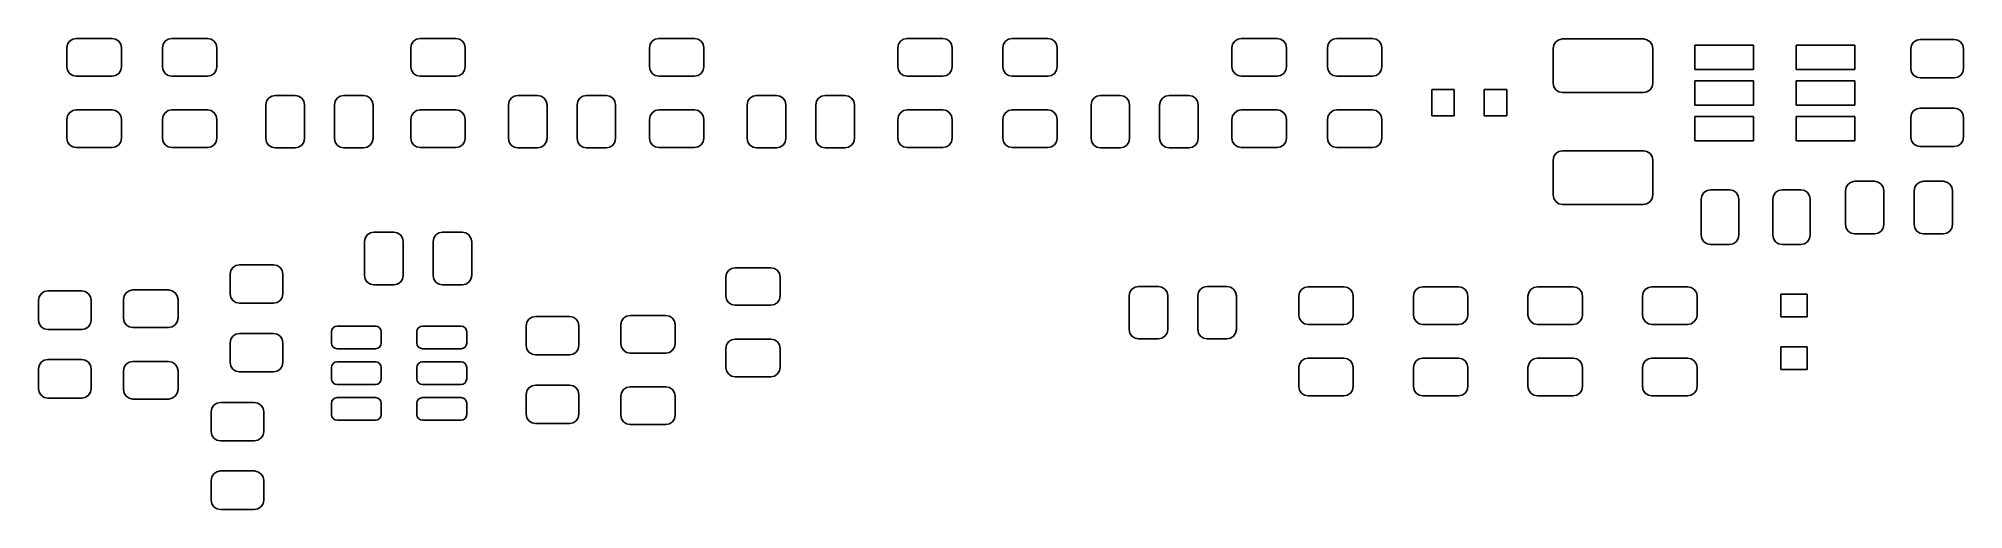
# Model space of a CAD drawing. Extents: x 0.06 to 2.08, y 0.04 to 0.54.
import ezdxf

# ---------------------------------------------------------------- set-up
doc = ezdxf.new("R2010")
doc.units = 0
doc.header["$MEASUREMENT"] = 0
doc.layers.add('BLACK', color=7, linetype='CONTINUOUS')

msp = doc.modelspace()

# ---------------------------------------------------------------- linework, layer by layer
at = {"layer": 'BLACK', "linetype": 'CONTINUOUS'}
for p, q in [((0.091457, 0.527244), (0.092206, 0.531011)), ((0.091457, 0.507559), (0.091457, 0.527244)), ((0.092206, 0.531011), (0.09434, 0.534204)), ((0.09434, 0.534204), (0.097533, 0.536337)), ((0.097533, 0.536337), (0.101299, 0.537087)), ((0.101299, 0.537087), (0.138701, 0.537087)), ((0.138701, 0.537087), (0.142467, 0.536337)), ((0.142467, 0.536337), (0.145661, 0.534204)), ((0.145661, 0.534204), (0.147794, 0.531011)), ((0.147794, 0.531011), (0.148543, 0.527244)), ((0.148543, 0.527244), (0.148543, 0.507559)), ((0.191457, 0.527244), (0.192206, 0.531011)), ((0.191457, 0.507559), (0.191457, 0.527244)), ((0.192206, 0.531011), (0.194339, 0.534204)), ((0.194339, 0.534204), (0.197533, 0.536337)), ((0.197533, 0.536337), (0.201299, 0.537087)), ((0.201299, 0.537087), (0.238701, 0.537087)), ((0.238701, 0.537087), (0.242467, 0.536337)), ((0.242467, 0.536337), (0.245661, 0.534204)), ((0.245661, 0.534204), (0.247794, 0.531011)), ((0.247794, 0.531011), (0.248543, 0.527244)), ((0.248543, 0.527244), (0.248543, 0.507559)), ((0.451457, 0.527244), (0.452206, 0.531011)), ((0.451457, 0.507559), (0.451457, 0.527244)), ((0.452206, 0.531011), (0.454339, 0.534204)), ((0.454339, 0.534204), (0.457533, 0.536337)), ((0.457533, 0.536337), (0.461299, 0.537087)), ((0.461299, 0.537087), (0.498701, 0.537087)), ((0.498701, 0.537087), (0.502467, 0.536337)), ((0.502467, 0.536337), (0.505661, 0.534204)), ((0.505661, 0.534204), (0.507794, 0.531011)), ((0.507794, 0.531011), (0.508543, 0.527244)), ((0.508543, 0.527244), (0.508543, 0.507559)), ((0.701457, 0.527244), (0.702206, 0.531011)), ((0.701457, 0.507559), (0.701457, 0.527244)), ((0.702206, 0.531011), (0.704339, 0.534204)), ((0.704339, 0.534204), (0.707533, 0.536337)), ((0.707533, 0.536337), (0.711299, 0.537087)), ((0.711299, 0.537087), (0.748701, 0.537087)), ((0.748701, 0.537087), (0.752467, 0.536337)), ((0.752467, 0.536337), (0.755661, 0.534204)), ((0.755661, 0.534204), (0.757794, 0.531011)), ((0.757794, 0.531011), (0.758543, 0.527244)), ((0.758543, 0.527244), (0.758543, 0.507559)), ((0.961457, 0.527244), (0.962206, 0.531011)), ((0.961457, 0.507559), (0.961457, 0.527244)), ((0.962206, 0.531011), (0.964339, 0.534204)), ((0.964339, 0.534204), (0.967533, 0.536337)), ((0.967533, 0.536337), (0.971299, 0.537087)), ((0.971299, 0.537087), (1.0087, 0.537087)), ((1.0087, 0.537087), (1.01247, 0.536337)), ((1.01247, 0.536337), (1.01566, 0.534204)), ((1.01566, 0.534204), (1.01779, 0.531011)), ((1.01779, 0.531011), (1.01854, 0.527244)), ((1.01854, 0.527244), (1.01854, 0.507559)), ((1.07146, 0.527244), (1.07221, 0.531011)), ((1.07146, 0.507559), (1.07146, 0.527244)), ((1.07221, 0.531011), (1.07434, 0.534204)), ((1.07434, 0.534204), (1.07753, 0.536337)), ((1.07753, 0.536337), (1.0813, 0.537087)), ((1.0813, 0.537087), (1.1187, 0.537087)), ((1.1187, 0.537087), (1.12247, 0.536337)), ((1.12247, 0.536337), (1.12566, 0.534204)), ((1.12566, 0.534204), (1.12779, 0.531011)), ((1.12779, 0.531011), (1.12854, 0.527244)), ((1.12854, 0.527244), (1.12854, 0.507559)), ((1.31146, 0.527244), (1.31221, 0.531011)), ((1.31146, 0.507559), (1.31146, 0.527244)), ((1.31221, 0.531011), (1.31434, 0.534204)), ((1.31434, 0.534204), (1.31753, 0.536337)), ((1.31753, 0.536337), (1.3213, 0.537087)), ((1.3213, 0.537087), (1.3587, 0.537087)), ((1.3587, 0.537087), (1.36247, 0.536337)), ((1.36247, 0.536337), (1.36566, 0.534204)), ((1.36566, 0.534204), (1.36779, 0.531011)), ((1.36779, 0.531011), (1.36854, 0.527244)), ((1.36854, 0.527244), (1.36854, 0.507559)), ((1.41146, 0.527244), (1.41221, 0.531011)), ((1.41146, 0.507559), (1.41146, 0.527244)), ((1.41221, 0.531011), (1.41434, 0.534204)), ((1.41434, 0.534204), (1.41753, 0.536337)), ((1.41753, 0.536337), (1.4213, 0.537087)), ((1.4213, 0.537087), (1.4587, 0.537087)), ((1.4587, 0.537087), (1.46247, 0.536337)), ((1.46247, 0.536337), (1.46566, 0.534204)), ((1.46566, 0.534204), (1.46779, 0.531011)), ((1.46779, 0.531011), (1.46854, 0.527244)), ((1.46854, 0.527244), (1.46854, 0.507559)), ((1.64783, 0.526772), (1.64858, 0.530538)), ((1.64783, 0.490354), (1.64783, 0.526772)), ((1.64858, 0.530538), (1.65072, 0.533731)), ((1.65072, 0.533731), (1.65391, 0.535865)), ((1.65391, 0.535865), (1.65768, 0.536614)), ((1.65768, 0.536614), (1.74232, 0.536614)), ((1.74232, 0.536614), (1.74609, 0.535865)), ((1.74609, 0.535865), (1.74928, 0.533731)), ((1.74928, 0.533731), (1.75142, 0.530538)), ((1.75142, 0.530538), (1.75217, 0.526772)), ((1.75217, 0.526772), (1.75217, 0.490354)), ((1.79614, 0.504606), (1.79614, 0.530197)), ((1.79614, 0.530197), (1.85756, 0.530197)), ((1.85756, 0.530197), (1.85756, 0.504606)), ((1.90244, 0.504606), (1.90244, 0.530197)), ((1.90244, 0.530197), (1.96386, 0.530197)), ((1.96386, 0.530197), (1.96386, 0.504606)), ((2.02244, 0.52626), (2.02319, 0.530026)), ((2.02244, 0.505591), (2.02244, 0.52626)), ((2.02319, 0.530026), (2.02532, 0.53322)), ((2.02532, 0.53322), (2.02852, 0.535353)), ((2.02852, 0.535353), (2.03228, 0.536102)), ((2.03228, 0.536102), (2.06772, 0.536102)), ((2.06772, 0.536102), (2.07148, 0.535353)), ((2.07148, 0.535353), (2.07468, 0.53322)), ((2.07468, 0.53322), (2.07681, 0.530026)), ((2.07681, 0.530026), (2.07756, 0.52626)), ((2.07756, 0.52626), (2.07756, 0.505591)), ((0.092206, 0.503792), (0.091457, 0.507559)), ((0.148543, 0.507559), (0.147794, 0.503792)), ((0.192206, 0.503792), (0.191457, 0.507559)), ((0.248543, 0.507559), (0.247794, 0.503792)), ((0.452206, 0.503792), (0.451457, 0.507559)), ((0.508543, 0.507559), (0.507794, 0.503792)), ((0.702206, 0.503792), (0.701457, 0.507559)), ((0.758543, 0.507559), (0.757794, 0.503792)), ((0.962206, 0.503792), (0.961457, 0.507559)), ((1.01854, 0.507559), (1.01779, 0.503792)), ((1.07221, 0.503792), (1.07146, 0.507559)), ((1.12854, 0.507559), (1.12779, 0.503792)), ((1.31221, 0.503792), (1.31146, 0.507559)), ((1.36854, 0.507559), (1.36779, 0.503792)), ((1.41221, 0.503792), (1.41146, 0.507559)), ((1.46854, 0.507559), (1.46779, 0.503792)), ((1.85756, 0.504606), (1.79614, 0.504606)), ((1.96386, 0.504606), (1.90244, 0.504606)), ((2.02319, 0.501824), (2.02244, 0.505591)), ((2.07756, 0.505591), (2.07681, 0.501824)), ((0.09434, 0.500599), (0.092206, 0.503792)), ((0.097533, 0.498466), (0.09434, 0.500599)), ((0.101299, 0.497717), (0.097533, 0.498466)), ((0.138701, 0.497717), (0.101299, 0.497717)), ((0.142467, 0.498466), (0.138701, 0.497717)), ((0.145661, 0.500599), (0.142467, 0.498466)), ((0.147794, 0.503792), (0.145661, 0.500599)), ((0.194339, 0.500599), (0.192206, 0.503792)), ((0.197533, 0.498466), (0.194339, 0.500599)), ((0.201299, 0.497717), (0.197533, 0.498466)), ((0.238701, 0.497717), (0.201299, 0.497717)), ((0.242467, 0.498466), (0.238701, 0.497717)), ((0.245661, 0.500599), (0.242467, 0.498466)), ((0.247794, 0.503792), (0.245661, 0.500599)), ((0.454339, 0.500599), (0.452206, 0.503792)), ((0.457533, 0.498466), (0.454339, 0.500599)), ((0.461299, 0.497717), (0.457533, 0.498466)), ((0.498701, 0.497717), (0.461299, 0.497717)), ((0.502467, 0.498466), (0.498701, 0.497717)), ((0.505661, 0.500599), (0.502467, 0.498466)), ((0.507794, 0.503792), (0.505661, 0.500599)), ((0.704339, 0.500599), (0.702206, 0.503792)), ((0.707533, 0.498466), (0.704339, 0.500599)), ((0.711299, 0.497717), (0.707533, 0.498466)), ((0.748701, 0.497717), (0.711299, 0.497717)), ((0.752467, 0.498466), (0.748701, 0.497717)), ((0.755661, 0.500599), (0.752467, 0.498466)), ((0.757794, 0.503792), (0.755661, 0.500599)), ((0.964339, 0.500599), (0.962206, 0.503792)), ((0.967533, 0.498466), (0.964339, 0.500599)), ((0.971299, 0.497717), (0.967533, 0.498466)), ((1.0087, 0.497717), (0.971299, 0.497717)), ((1.01247, 0.498466), (1.0087, 0.497717)), ((1.01566, 0.500599), (1.01247, 0.498466)), ((1.01779, 0.503792), (1.01566, 0.500599)), ((1.07434, 0.500599), (1.07221, 0.503792)), ((1.07753, 0.498466), (1.07434, 0.500599)), ((1.0813, 0.497717), (1.07753, 0.498466)), ((1.1187, 0.497717), (1.0813, 0.497717)), ((1.12247, 0.498466), (1.1187, 0.497717)), ((1.12566, 0.500599), (1.12247, 0.498466)), ((1.12779, 0.503792), (1.12566, 0.500599)), ((1.31434, 0.500599), (1.31221, 0.503792)), ((1.31753, 0.498466), (1.31434, 0.500599)), ((1.3213, 0.497717), (1.31753, 0.498466)), ((1.3587, 0.497717), (1.3213, 0.497717)), ((1.36247, 0.498466), (1.3587, 0.497717)), ((1.36566, 0.500599), (1.36247, 0.498466)), ((1.36779, 0.503792), (1.36566, 0.500599)), ((1.41434, 0.500599), (1.41221, 0.503792)), ((1.41753, 0.498466), (1.41434, 0.500599)), ((1.4213, 0.497717), (1.41753, 0.498466)), ((1.4587, 0.497717), (1.4213, 0.497717)), ((1.46247, 0.498466), (1.4587, 0.497717)), ((1.46566, 0.500599), (1.46247, 0.498466)), ((1.46779, 0.503792), (1.46566, 0.500599)), ((1.64858, 0.486588), (1.64783, 0.490354)), ((1.65072, 0.483395), (1.64858, 0.486588)), ((1.75142, 0.486588), (1.74928, 0.483395)), ((1.75217, 0.490354), (1.75142, 0.486588)), ((1.79614, 0.467205), (1.79614, 0.492795)), ((1.79614, 0.492795), (1.85756, 0.492795)), ((1.85756, 0.492795), (1.85756, 0.467205)), ((1.90244, 0.467205), (1.90244, 0.492795)), ((1.90244, 0.492795), (1.96386, 0.492795)), ((1.96386, 0.492795), (1.96386, 0.467205)), ((2.02532, 0.498631), (2.02319, 0.501824)), ((2.02852, 0.496497), (2.02532, 0.498631)), ((2.03228, 0.495748), (2.02852, 0.496497)), ((2.06772, 0.495748), (2.03228, 0.495748)), ((2.07148, 0.496497), (2.06772, 0.495748)), ((2.07468, 0.498631), (2.07148, 0.496497)), ((2.07681, 0.501824), (2.07468, 0.498631)), ((0.299823, 0.467717), (0.300572, 0.471483)), ((0.299823, 0.432283), (0.299823, 0.467717)), ((0.300572, 0.471483), (0.302706, 0.474676)), ((0.302706, 0.474676), (0.305899, 0.47681)), ((0.305899, 0.47681), (0.309665, 0.477559)), ((0.309665, 0.477559), (0.330335, 0.477559)), ((0.330335, 0.477559), (0.334101, 0.47681)), ((0.334101, 0.47681), (0.337294, 0.474676)), ((0.337294, 0.474676), (0.339428, 0.471483)), ((0.339428, 0.471483), (0.340177, 0.467717)), ((0.340177, 0.467717), (0.340177, 0.432283)), ((0.371673, 0.467717), (0.372422, 0.471483)), ((0.371673, 0.432283), (0.371673, 0.467717)), ((0.372422, 0.471483), (0.374556, 0.474676)), ((0.374556, 0.474676), (0.377749, 0.47681)), ((0.377749, 0.47681), (0.381516, 0.477559)), ((0.381516, 0.477559), (0.402185, 0.477559)), ((0.402185, 0.477559), (0.405952, 0.47681)), ((0.405952, 0.47681), (0.409145, 0.474676)), ((0.409145, 0.474676), (0.411278, 0.471483)), ((0.411278, 0.471483), (0.412028, 0.467717)), ((0.412028, 0.467717), (0.412028, 0.432283)), ((0.553898, 0.467717), (0.554647, 0.471483)), ((0.553898, 0.432283), (0.553898, 0.467717)), ((0.554647, 0.471483), (0.55678, 0.474676)), ((0.55678, 0.474676), (0.559974, 0.47681)), ((0.559974, 0.47681), (0.56374, 0.477559)), ((0.56374, 0.477559), (0.584409, 0.477559)), ((0.584409, 0.477559), (0.588176, 0.47681)), ((0.588176, 0.47681), (0.591369, 0.474676)), ((0.591369, 0.474676), (0.593503, 0.471483)), ((0.593503, 0.471483), (0.594252, 0.467717)), ((0.594252, 0.467717), (0.594252, 0.432283)), ((0.625748, 0.467717), (0.626497, 0.471483)), ((0.625748, 0.432283), (0.625748, 0.467717)), ((0.626497, 0.471483), (0.628631, 0.474676)), ((0.628631, 0.474676), (0.631824, 0.47681)), ((0.631824, 0.47681), (0.635591, 0.477559)), ((0.635591, 0.477559), (0.65626, 0.477559)), ((0.65626, 0.477559), (0.660026, 0.47681)), ((0.660026, 0.47681), (0.66322, 0.474676)), ((0.66322, 0.474676), (0.665353, 0.471483)), ((0.665353, 0.471483), (0.666102, 0.467717)), ((0.666102, 0.467717), (0.666102, 0.432283)), ((0.803898, 0.467717), (0.804647, 0.471483)), ((0.803898, 0.432283), (0.803898, 0.467717)), ((0.804647, 0.471483), (0.80678, 0.474676)), ((0.80678, 0.474676), (0.809974, 0.47681)), ((0.809974, 0.47681), (0.81374, 0.477559)), ((0.81374, 0.477559), (0.834409, 0.477559)), ((0.834409, 0.477559), (0.838176, 0.47681)), ((0.838176, 0.47681), (0.841369, 0.474676)), ((0.841369, 0.474676), (0.843503, 0.471483)), ((0.843503, 0.471483), (0.844252, 0.467717)), ((0.844252, 0.467717), (0.844252, 0.432283)), ((0.875748, 0.467717), (0.876497, 0.471483)), ((0.875748, 0.432283), (0.875748, 0.467717)), ((0.876497, 0.471483), (0.878631, 0.474676)), ((0.878631, 0.474676), (0.881824, 0.47681)), ((0.881824, 0.47681), (0.885591, 0.477559)), ((0.885591, 0.477559), (0.90626, 0.477559)), ((0.90626, 0.477559), (0.910026, 0.47681)), ((0.910026, 0.47681), (0.91322, 0.474676)), ((0.91322, 0.474676), (0.915353, 0.471483)), ((0.915353, 0.471483), (0.916102, 0.467717)), ((0.916102, 0.467717), (0.916102, 0.432283)), ((1.1639, 0.467717), (1.16465, 0.471483)), ((1.1639, 0.432283), (1.1639, 0.467717)), ((1.16465, 0.471483), (1.16678, 0.474676)), ((1.16678, 0.474676), (1.16997, 0.47681)), ((1.16997, 0.47681), (1.17374, 0.477559)), ((1.17374, 0.477559), (1.19441, 0.477559)), ((1.19441, 0.477559), (1.19818, 0.47681)), ((1.19818, 0.47681), (1.20137, 0.474676)), ((1.20137, 0.474676), (1.2035, 0.471483)), ((1.2035, 0.471483), (1.20425, 0.467717)), ((1.20425, 0.467717), (1.20425, 0.432283)), ((1.23575, 0.467717), (1.2365, 0.471483)), ((1.23575, 0.432283), (1.23575, 0.467717)), ((1.2365, 0.471483), (1.23863, 0.474676)), ((1.23863, 0.474676), (1.24182, 0.47681)), ((1.24182, 0.47681), (1.24559, 0.477559)), ((1.24559, 0.477559), (1.26626, 0.477559)), ((1.26626, 0.477559), (1.27003, 0.47681)), ((1.27003, 0.47681), (1.27322, 0.474676)), ((1.27322, 0.474676), (1.27535, 0.471483)), ((1.27535, 0.471483), (1.2761, 0.467717)), ((1.2761, 0.467717), (1.2761, 0.432283)), ((1.52063, 0.45622), (1.52063, 0.48378)), ((1.52063, 0.48378), (1.54425, 0.48378)), ((1.54425, 0.48378), (1.54425, 0.45622)), ((1.57575, 0.45622), (1.57575, 0.48378)), ((1.57575, 0.48378), (1.59937, 0.48378)), ((1.59937, 0.48378), (1.59937, 0.45622)), ((1.65391, 0.481261), (1.65072, 0.483395)), ((1.65768, 0.480512), (1.65391, 0.481261)), ((1.74232, 0.480512), (1.65768, 0.480512)), ((1.74609, 0.481261), (1.74232, 0.480512)), ((1.74928, 0.483395), (1.74609, 0.481261)), ((1.85756, 0.467205), (1.79614, 0.467205)), ((1.96386, 0.467205), (1.90244, 0.467205)), ((2.02852, 0.463503), (2.03228, 0.464252)), ((2.03228, 0.464252), (2.06772, 0.464252)), ((2.06772, 0.464252), (2.07148, 0.463503)), ((0.091457, 0.452441), (0.092206, 0.456208)), ((0.091457, 0.432756), (0.091457, 0.452441)), ((0.092206, 0.456208), (0.09434, 0.459401)), ((0.09434, 0.459401), (0.097533, 0.461534)), ((0.097533, 0.461534), (0.101299, 0.462283)), ((0.101299, 0.462283), (0.138701, 0.462283)), ((0.138701, 0.462283), (0.142467, 0.461534)), ((0.142467, 0.461534), (0.145661, 0.459401)), ((0.145661, 0.459401), (0.147794, 0.456208)), ((0.147794, 0.456208), (0.148543, 0.452441)), ((0.148543, 0.452441), (0.148543, 0.432756)), ((0.191457, 0.452441), (0.192206, 0.456208)), ((0.191457, 0.432756), (0.191457, 0.452441)), ((0.192206, 0.456208), (0.194339, 0.459401)), ((0.194339, 0.459401), (0.197533, 0.461534)), ((0.197533, 0.461534), (0.201299, 0.462283)), ((0.201299, 0.462283), (0.238701, 0.462283)), ((0.238701, 0.462283), (0.242467, 0.461534)), ((0.242467, 0.461534), (0.245661, 0.459401)), ((0.245661, 0.459401), (0.247794, 0.456208)), ((0.247794, 0.456208), (0.248543, 0.452441)), ((0.248543, 0.452441), (0.248543, 0.432756)), ((0.451457, 0.452441), (0.452206, 0.456208)), ((0.451457, 0.432756), (0.451457, 0.452441)), ((0.452206, 0.456208), (0.454339, 0.459401)), ((0.454339, 0.459401), (0.457533, 0.461534)), ((0.457533, 0.461534), (0.461299, 0.462283)), ((0.461299, 0.462283), (0.498701, 0.462283)), ((0.498701, 0.462283), (0.502467, 0.461534)), ((0.502467, 0.461534), (0.505661, 0.459401)), ((0.505661, 0.459401), (0.507794, 0.456208)), ((0.507794, 0.456208), (0.508543, 0.452441)), ((0.508543, 0.452441), (0.508543, 0.432756)), ((0.701457, 0.452441), (0.702206, 0.456208)), ((0.701457, 0.432756), (0.701457, 0.452441)), ((0.702206, 0.456208), (0.704339, 0.459401)), ((0.704339, 0.459401), (0.707533, 0.461534)), ((0.707533, 0.461534), (0.711299, 0.462283)), ((0.711299, 0.462283), (0.748701, 0.462283)), ((0.748701, 0.462283), (0.752467, 0.461534)), ((0.752467, 0.461534), (0.755661, 0.459401)), ((0.755661, 0.459401), (0.757794, 0.456208)), ((0.757794, 0.456208), (0.758543, 0.452441)), ((0.758543, 0.452441), (0.758543, 0.432756)), ((0.961457, 0.452441), (0.962206, 0.456208)), ((0.961457, 0.432756), (0.961457, 0.452441)), ((0.962206, 0.456208), (0.964339, 0.459401)), ((0.964339, 0.459401), (0.967533, 0.461534)), ((0.967533, 0.461534), (0.971299, 0.462283)), ((0.971299, 0.462283), (1.0087, 0.462283)), ((1.0087, 0.462283), (1.01247, 0.461534)), ((1.01247, 0.461534), (1.01566, 0.459401)), ((1.01566, 0.459401), (1.01779, 0.456208)), ((1.01779, 0.456208), (1.01854, 0.452441)), ((1.01854, 0.452441), (1.01854, 0.432756)), ((1.07146, 0.452441), (1.07221, 0.456208)), ((1.07146, 0.432756), (1.07146, 0.452441)), ((1.07221, 0.456208), (1.07434, 0.459401)), ((1.07434, 0.459401), (1.07753, 0.461534)), ((1.07753, 0.461534), (1.0813, 0.462283)), ((1.0813, 0.462283), (1.1187, 0.462283)), ((1.1187, 0.462283), (1.12247, 0.461534)), ((1.12247, 0.461534), (1.12566, 0.459401)), ((1.12566, 0.459401), (1.12779, 0.456208)), ((1.12779, 0.456208), (1.12854, 0.452441)), ((1.12854, 0.452441), (1.12854, 0.432756)), ((1.31146, 0.452441), (1.31221, 0.456208)), ((1.31146, 0.432756), (1.31146, 0.452441)), ((1.31221, 0.456208), (1.31434, 0.459401)), ((1.31434, 0.459401), (1.31753, 0.461534)), ((1.31753, 0.461534), (1.3213, 0.462283)), ((1.3213, 0.462283), (1.3587, 0.462283)), ((1.3587, 0.462283), (1.36247, 0.461534)), ((1.36247, 0.461534), (1.36566, 0.459401)), ((1.36566, 0.459401), (1.36779, 0.456208)), ((1.36779, 0.456208), (1.36854, 0.452441)), ((1.36854, 0.452441), (1.36854, 0.432756)), ((1.41146, 0.452441), (1.41221, 0.456208)), ((1.41146, 0.432756), (1.41146, 0.452441)), ((1.41221, 0.456208), (1.41434, 0.459401)), ((1.41434, 0.459401), (1.41753, 0.461534)), ((1.41753, 0.461534), (1.4213, 0.462283)), ((1.4213, 0.462283), (1.4587, 0.462283)), ((1.4587, 0.462283), (1.46247, 0.461534)), ((1.46247, 0.461534), (1.46566, 0.459401)), ((1.46566, 0.459401), (1.46779, 0.456208)), ((1.46779, 0.456208), (1.46854, 0.452441)), ((1.46854, 0.452441), (1.46854, 0.432756)), ((1.54425, 0.45622), (1.52063, 0.45622)), ((1.59937, 0.45622), (1.57575, 0.45622)), ((1.79614, 0.429803), (1.79614, 0.455394)), ((1.79614, 0.455394), (1.85756, 0.455394)), ((1.85756, 0.455394), (1.85756, 0.429803)), ((1.90244, 0.429803), (1.90244, 0.455394)), ((1.90244, 0.455394), (1.96386, 0.455394)), ((1.96386, 0.455394), (1.96386, 0.429803)), ((2.02244, 0.454409), (2.02319, 0.458176)), ((2.02244, 0.43374), (2.02244, 0.454409)), ((2.02319, 0.458176), (2.02532, 0.461369)), ((2.02532, 0.461369), (2.02852, 0.463503)), ((2.07148, 0.463503), (2.07468, 0.461369)), ((2.07468, 0.461369), (2.07681, 0.458176)), ((2.07681, 0.458176), (2.07756, 0.454409)), ((2.07756, 0.454409), (2.07756, 0.43374)), ((0.092206, 0.428989), (0.091457, 0.432756)), ((0.09434, 0.425796), (0.092206, 0.428989)), ((0.097533, 0.423663), (0.09434, 0.425796)), ((0.101299, 0.422913), (0.097533, 0.423663)), ((0.142467, 0.423663), (0.138701, 0.422913)), ((0.145661, 0.425796), (0.142467, 0.423663)), ((0.147794, 0.428989), (0.145661, 0.425796)), ((0.148543, 0.432756), (0.147794, 0.428989)), ((0.192206, 0.428989), (0.191457, 0.432756)), ((0.194339, 0.425796), (0.192206, 0.428989)), ((0.197533, 0.423663), (0.194339, 0.425796)), ((0.201299, 0.422913), (0.197533, 0.423663)), ((0.242467, 0.423663), (0.238701, 0.422913)), ((0.245661, 0.425796), (0.242467, 0.423663)), ((0.247794, 0.428989), (0.245661, 0.425796)), ((0.248543, 0.432756), (0.247794, 0.428989)), ((0.300572, 0.428517), (0.299823, 0.432283)), ((0.302706, 0.425324), (0.300572, 0.428517)), ((0.305899, 0.42319), (0.302706, 0.425324)), ((0.337294, 0.425324), (0.334101, 0.42319)), ((0.339428, 0.428517), (0.337294, 0.425324)), ((0.340177, 0.432283), (0.339428, 0.428517)), ((0.372422, 0.428517), (0.371673, 0.432283)), ((0.374556, 0.425324), (0.372422, 0.428517)), ((0.377749, 0.42319), (0.374556, 0.425324)), ((0.409145, 0.425324), (0.405952, 0.42319)), ((0.411278, 0.428517), (0.409145, 0.425324)), ((0.412028, 0.432283), (0.411278, 0.428517)), ((0.452206, 0.428989), (0.451457, 0.432756)), ((0.454339, 0.425796), (0.452206, 0.428989)), ((0.457533, 0.423663), (0.454339, 0.425796)), ((0.461299, 0.422913), (0.457533, 0.423663)), ((0.502467, 0.423663), (0.498701, 0.422913)), ((0.505661, 0.425796), (0.502467, 0.423663)), ((0.507794, 0.428989), (0.505661, 0.425796)), ((0.508543, 0.432756), (0.507794, 0.428989)), ((0.554647, 0.428517), (0.553898, 0.432283)), ((0.55678, 0.425324), (0.554647, 0.428517)), ((0.559974, 0.42319), (0.55678, 0.425324)), ((0.591369, 0.425324), (0.588176, 0.42319)), ((0.593503, 0.428517), (0.591369, 0.425324)), ((0.594252, 0.432283), (0.593503, 0.428517)), ((0.626497, 0.428517), (0.625748, 0.432283)), ((0.628631, 0.425324), (0.626497, 0.428517)), ((0.631824, 0.42319), (0.628631, 0.425324)), ((0.66322, 0.425324), (0.660026, 0.42319)), ((0.665353, 0.428517), (0.66322, 0.425324)), ((0.666102, 0.432283), (0.665353, 0.428517)), ((0.702206, 0.428989), (0.701457, 0.432756)), ((0.704339, 0.425796), (0.702206, 0.428989)), ((0.707533, 0.423663), (0.704339, 0.425796)), ((0.711299, 0.422913), (0.707533, 0.423663)), ((0.752467, 0.423663), (0.748701, 0.422913)), ((0.755661, 0.425796), (0.752467, 0.423663)), ((0.757794, 0.428989), (0.755661, 0.425796)), ((0.758543, 0.432756), (0.757794, 0.428989)), ((0.804647, 0.428517), (0.803898, 0.432283)), ((0.80678, 0.425324), (0.804647, 0.428517)), ((0.809974, 0.42319), (0.80678, 0.425324)), ((0.841369, 0.425324), (0.838176, 0.42319)), ((0.843503, 0.428517), (0.841369, 0.425324)), ((0.844252, 0.432283), (0.843503, 0.428517)), ((0.876497, 0.428517), (0.875748, 0.432283)), ((0.878631, 0.425324), (0.876497, 0.428517)), ((0.881824, 0.42319), (0.878631, 0.425324)), ((0.91322, 0.425324), (0.910026, 0.42319)), ((0.915353, 0.428517), (0.91322, 0.425324)), ((0.916102, 0.432283), (0.915353, 0.428517)), ((0.962206, 0.428989), (0.961457, 0.432756)), ((0.964339, 0.425796), (0.962206, 0.428989)), ((0.967533, 0.423663), (0.964339, 0.425796)), ((0.971299, 0.422913), (0.967533, 0.423663)), ((1.01247, 0.423663), (1.0087, 0.422913)), ((1.01566, 0.425796), (1.01247, 0.423663)), ((1.01779, 0.428989), (1.01566, 0.425796)), ((1.01854, 0.432756), (1.01779, 0.428989)), ((1.07221, 0.428989), (1.07146, 0.432756)), ((1.07434, 0.425796), (1.07221, 0.428989)), ((1.07753, 0.423663), (1.07434, 0.425796)), ((1.0813, 0.422913), (1.07753, 0.423663)), ((1.12247, 0.423663), (1.1187, 0.422913)), ((1.12566, 0.425796), (1.12247, 0.423663)), ((1.12779, 0.428989), (1.12566, 0.425796)), ((1.12854, 0.432756), (1.12779, 0.428989)), ((1.16465, 0.428517), (1.1639, 0.432283)), ((1.16678, 0.425324), (1.16465, 0.428517)), ((1.16997, 0.42319), (1.16678, 0.425324)), ((1.20137, 0.425324), (1.19818, 0.42319)), ((1.2035, 0.428517), (1.20137, 0.425324)), ((1.20425, 0.432283), (1.2035, 0.428517)), ((1.2365, 0.428517), (1.23575, 0.432283)), ((1.23863, 0.425324), (1.2365, 0.428517)), ((1.24182, 0.42319), (1.23863, 0.425324)), ((1.27322, 0.425324), (1.27003, 0.42319)), ((1.27535, 0.428517), (1.27322, 0.425324)), ((1.2761, 0.432283), (1.27535, 0.428517)), ((1.31221, 0.428989), (1.31146, 0.432756)), ((1.31434, 0.425796), (1.31221, 0.428989)), ((1.31753, 0.423663), (1.31434, 0.425796)), ((1.3213, 0.422913), (1.31753, 0.423663)), ((1.36247, 0.423663), (1.3587, 0.422913)), ((1.36566, 0.425796), (1.36247, 0.423663)), ((1.36779, 0.428989), (1.36566, 0.425796)), ((1.36854, 0.432756), (1.36779, 0.428989)), ((1.41221, 0.428989), (1.41146, 0.432756)), ((1.41434, 0.425796), (1.41221, 0.428989)), ((1.41753, 0.423663), (1.41434, 0.425796)), ((1.4213, 0.422913), (1.41753, 0.423663)), ((1.46247, 0.423663), (1.4587, 0.422913)), ((1.46566, 0.425796), (1.46247, 0.423663)), ((1.46779, 0.428989), (1.46566, 0.425796)), ((1.46854, 0.432756), (1.46779, 0.428989)), ((1.85756, 0.429803), (1.79614, 0.429803)), ((1.96386, 0.429803), (1.90244, 0.429803)), ((2.02319, 0.429974), (2.02244, 0.43374)), ((2.02532, 0.42678), (2.02319, 0.429974)), ((2.02852, 0.424647), (2.02532, 0.42678)), ((2.03228, 0.423898), (2.02852, 0.424647)), ((2.06772, 0.423898), (2.03228, 0.423898)), ((2.07148, 0.424647), (2.06772, 0.423898)), ((2.07468, 0.42678), (2.07148, 0.424647)), ((2.07681, 0.429974), (2.07468, 0.42678)), ((2.07756, 0.43374), (2.07681, 0.429974)), ((0.138701, 0.422913), (0.101299, 0.422913)), ((0.238701, 0.422913), (0.201299, 0.422913)), ((0.309665, 0.422441), (0.305899, 0.42319)), ((0.330335, 0.422441), (0.309665, 0.422441)), ((0.334101, 0.42319), (0.330335, 0.422441)), ((0.381516, 0.422441), (0.377749, 0.42319)), ((0.402185, 0.422441), (0.381516, 0.422441)), ((0.405952, 0.42319), (0.402185, 0.422441)), ((0.498701, 0.422913), (0.461299, 0.422913)), ((0.56374, 0.422441), (0.559974, 0.42319)), ((0.584409, 0.422441), (0.56374, 0.422441)), ((0.588176, 0.42319), (0.584409, 0.422441)), ((0.635591, 0.422441), (0.631824, 0.42319)), ((0.65626, 0.422441), (0.635591, 0.422441)), ((0.660026, 0.42319), (0.65626, 0.422441)), ((0.748701, 0.422913), (0.711299, 0.422913)), ((0.81374, 0.422441), (0.809974, 0.42319)), ((0.834409, 0.422441), (0.81374, 0.422441)), ((0.838176, 0.42319), (0.834409, 0.422441)), ((0.885591, 0.422441), (0.881824, 0.42319)), ((0.90626, 0.422441), (0.885591, 0.422441)), ((0.910026, 0.42319), (0.90626, 0.422441)), ((1.0087, 0.422913), (0.971299, 0.422913)), ((1.1187, 0.422913), (1.0813, 0.422913)), ((1.17374, 0.422441), (1.16997, 0.42319)), ((1.19441, 0.422441), (1.17374, 0.422441)), ((1.19818, 0.42319), (1.19441, 0.422441)), ((1.24559, 0.422441), (1.24182, 0.42319)), ((1.26626, 0.422441), (1.24559, 0.422441)), ((1.27003, 0.42319), (1.26626, 0.422441)), ((1.3587, 0.422913), (1.3213, 0.422913)), ((1.4587, 0.422913), (1.4213, 0.422913)), ((1.64783, 0.409646), (1.64858, 0.413412)), ((1.64783, 0.373228), (1.64783, 0.409646)), ((1.64858, 0.413412), (1.65072, 0.416605)), ((1.65072, 0.416605), (1.65391, 0.418739)), ((1.65391, 0.418739), (1.65768, 0.419488)), ((1.65768, 0.419488), (1.74232, 0.419488)), ((1.74232, 0.419488), (1.74609, 0.418739)), ((1.74609, 0.418739), (1.74928, 0.416605)), ((1.74928, 0.416605), (1.75142, 0.413412)), ((1.75142, 0.413412), (1.75217, 0.409646)), ((1.75217, 0.409646), (1.75217, 0.373228)), ((1.95465, 0.381483), (1.95678, 0.384676)), ((1.95678, 0.384676), (1.95997, 0.38681)), ((1.95997, 0.38681), (1.96374, 0.387559)), ((1.96374, 0.387559), (1.98441, 0.387559)), ((1.98441, 0.387559), (1.98818, 0.38681)), ((1.98818, 0.38681), (1.99137, 0.384676)), ((1.99137, 0.384676), (1.9935, 0.381483)), ((2.0265, 0.381483), (2.02863, 0.384676)), ((2.02863, 0.384676), (2.03182, 0.38681)), ((2.03182, 0.38681), (2.03559, 0.387559)), ((2.03559, 0.387559), (2.05626, 0.387559)), ((2.05626, 0.387559), (2.06003, 0.38681)), ((2.06003, 0.38681), (2.06322, 0.384676)), ((2.06322, 0.384676), (2.06535, 0.381483)), ((1.64858, 0.369462), (1.64783, 0.373228)), ((1.65072, 0.366269), (1.64858, 0.369462)), ((1.65391, 0.364135), (1.65072, 0.366269)), ((1.65768, 0.363386), (1.65391, 0.364135)), ((1.74232, 0.363386), (1.65768, 0.363386)), ((1.74609, 0.364135), (1.74232, 0.363386)), ((1.74928, 0.366269), (1.74609, 0.364135)), ((1.75142, 0.369462), (1.74928, 0.366269)), ((1.75217, 0.373228), (1.75142, 0.369462)), ((1.80291, 0.368701), (1.80366, 0.372467)), ((1.80291, 0.331299), (1.80291, 0.368701)), ((1.80366, 0.372467), (1.8058, 0.375661)), ((1.8058, 0.375661), (1.80899, 0.377794)), ((1.80899, 0.377794), (1.81276, 0.378543)), ((1.81276, 0.378543), (1.83244, 0.378543)), ((1.83244, 0.378543), (1.83621, 0.377794)), ((1.83621, 0.377794), (1.8394, 0.375661)), ((1.8394, 0.375661), (1.84153, 0.372467)), ((1.84153, 0.372467), (1.84228, 0.368701)), ((1.84228, 0.368701), (1.84228, 0.331299)), ((1.87772, 0.368701), (1.87847, 0.372467)), ((1.87772, 0.331299), (1.87772, 0.368701)), ((1.87847, 0.372467), (1.8806, 0.375661)), ((1.8806, 0.375661), (1.88379, 0.377794)), ((1.88379, 0.377794), (1.88756, 0.378543)), ((1.88756, 0.378543), (1.90724, 0.378543)), ((1.90724, 0.378543), (1.91101, 0.377794)), ((1.91101, 0.377794), (1.9142, 0.375661)), ((1.9142, 0.375661), (1.91634, 0.372467)), ((1.91634, 0.372467), (1.91709, 0.368701)), ((1.91709, 0.368701), (1.91709, 0.331299)), ((1.9539, 0.377717), (1.95465, 0.381483)), ((1.9539, 0.342283), (1.9539, 0.377717)), ((1.9935, 0.381483), (1.99425, 0.377717)), ((1.99425, 0.377717), (1.99425, 0.342283)), ((2.02575, 0.377717), (2.0265, 0.381483)), ((2.02575, 0.342283), (2.02575, 0.377717)), ((2.06535, 0.381483), (2.0661, 0.377717)), ((2.0661, 0.377717), (2.0661, 0.342283)), ((0.403159, 0.32438), (0.403909, 0.328146)), ((0.403159, 0.288947), (0.403159, 0.32438)), ((0.403909, 0.328146), (0.406042, 0.33134)), ((0.406042, 0.33134), (0.409235, 0.333473)), ((0.409235, 0.333473), (0.413002, 0.334222)), ((0.413002, 0.334222), (0.433671, 0.334222)), ((0.433671, 0.334222), (0.437438, 0.333473)), ((0.437438, 0.333473), (0.440631, 0.33134)), ((0.440631, 0.33134), (0.442765, 0.328146)), ((0.442765, 0.328146), (0.443514, 0.32438)), ((0.443514, 0.32438), (0.443514, 0.288947)), ((0.47501, 0.32438), (0.475759, 0.328146)), ((0.47501, 0.288947), (0.47501, 0.32438)), ((0.475759, 0.328146), (0.477893, 0.33134)), ((0.477893, 0.33134), (0.481086, 0.333473)), ((0.481086, 0.333473), (0.484852, 0.334222)), ((0.484852, 0.334222), (0.505522, 0.334222)), ((0.505522, 0.334222), (0.509288, 0.333473)), ((0.509288, 0.333473), (0.512481, 0.33134)), ((0.512481, 0.33134), (0.514615, 0.328146)), ((0.514615, 0.328146), (0.515364, 0.32438)), ((0.515364, 0.32438), (0.515364, 0.288947)), ((1.80366, 0.327533), (1.80291, 0.331299)), ((1.8058, 0.324339), (1.80366, 0.327533)), ((1.80899, 0.322206), (1.8058, 0.324339)), ((1.8394, 0.324339), (1.83621, 0.322206)), ((1.84153, 0.327533), (1.8394, 0.324339)), ((1.84228, 0.331299), (1.84153, 0.327533)), ((1.87847, 0.327533), (1.87772, 0.331299)), ((1.8806, 0.324339), (1.87847, 0.327533)), ((1.88379, 0.322206), (1.8806, 0.324339)), ((1.9142, 0.324339), (1.91101, 0.322206)), ((1.91634, 0.327533), (1.9142, 0.324339)), ((1.91709, 0.331299), (1.91634, 0.327533)), ((1.95465, 0.338517), (1.9539, 0.342283)), ((1.95678, 0.335324), (1.95465, 0.338517)), ((1.95997, 0.33319), (1.95678, 0.335324)), ((1.96374, 0.332441), (1.95997, 0.33319)), ((1.98441, 0.332441), (1.96374, 0.332441)), ((1.98818, 0.33319), (1.98441, 0.332441)), ((1.99137, 0.335324), (1.98818, 0.33319)), ((1.9935, 0.338517), (1.99137, 0.335324)), ((1.99425, 0.342283), (1.9935, 0.338517)), ((2.0265, 0.338517), (2.02575, 0.342283)), ((2.02863, 0.335324), (2.0265, 0.338517)), ((2.03182, 0.33319), (2.02863, 0.335324)), ((2.03559, 0.332441), (2.03182, 0.33319)), ((2.05626, 0.332441), (2.03559, 0.332441)), ((2.06003, 0.33319), (2.05626, 0.332441)), ((2.06322, 0.335324), (2.06003, 0.33319)), ((2.06535, 0.338517), (2.06322, 0.335324)), ((2.0661, 0.342283), (2.06535, 0.338517)), ((1.81276, 0.321457), (1.80899, 0.322206)), ((1.83244, 0.321457), (1.81276, 0.321457)), ((1.83621, 0.322206), (1.83244, 0.321457)), ((1.88756, 0.321457), (1.88379, 0.322206)), ((1.90724, 0.321457), (1.88756, 0.321457)), ((1.91101, 0.322206), (1.90724, 0.321457)), ((0.262441, 0.290335), (0.26319, 0.294101)), ((0.262441, 0.269665), (0.262441, 0.290335)), ((0.26319, 0.294101), (0.265324, 0.297294)), ((0.265324, 0.297294), (0.268517, 0.299428)), ((0.268517, 0.299428), (0.272283, 0.300177)), ((0.272283, 0.300177), (0.307717, 0.300177)), ((0.307717, 0.300177), (0.311483, 0.299428)), ((0.311483, 0.299428), (0.314676, 0.297294)), ((0.314676, 0.297294), (0.31681, 0.294101)), ((0.31681, 0.294101), (0.317559, 0.290335)), ((0.317559, 0.290335), (0.317559, 0.269665)), ((0.403909, 0.28518), (0.403159, 0.288947)), ((0.406042, 0.281987), (0.403909, 0.28518)), ((0.442765, 0.28518), (0.440631, 0.281987)), ((0.443514, 0.288947), (0.442765, 0.28518)), ((0.475759, 0.28518), (0.47501, 0.288947)), ((0.477893, 0.281987), (0.475759, 0.28518)), ((0.514615, 0.28518), (0.512481, 0.281987)), ((0.515364, 0.288947), (0.514615, 0.28518)), ((0.781457, 0.287244), (0.782206, 0.291011)), ((0.781457, 0.267559), (0.781457, 0.287244)), ((0.782206, 0.291011), (0.784339, 0.294204)), ((0.784339, 0.294204), (0.787533, 0.296337)), ((0.787533, 0.296337), (0.791299, 0.297087)), ((0.791299, 0.297087), (0.828701, 0.297087)), ((0.828701, 0.297087), (0.832467, 0.296337)), ((0.832467, 0.296337), (0.835661, 0.294204)), ((0.835661, 0.294204), (0.837794, 0.291011)), ((0.837794, 0.291011), (0.838543, 0.287244)), ((0.838543, 0.287244), (0.838543, 0.267559)), ((0.061703, 0.262923), (0.062452, 0.26669)), ((0.061703, 0.242254), (0.061703, 0.262923)), ((0.062452, 0.26669), (0.064586, 0.269883)), ((0.064586, 0.269883), (0.067779, 0.272017)), ((0.067779, 0.272017), (0.071545, 0.272766)), ((0.071545, 0.272766), (0.106978, 0.272766)), ((0.106978, 0.272766), (0.110745, 0.272017)), ((0.110745, 0.272017), (0.113938, 0.269883)), ((0.113938, 0.269883), (0.116072, 0.26669)), ((0.116072, 0.26669), (0.116821, 0.262923)), ((0.116821, 0.262923), (0.116821, 0.242254)), ((0.150719, 0.263907), (0.151468, 0.267674)), ((0.150719, 0.244222), (0.150719, 0.263907)), ((0.151468, 0.267674), (0.153601, 0.270867)), ((0.153601, 0.270867), (0.156794, 0.273001)), ((0.156794, 0.273001), (0.160561, 0.27375)), ((0.160561, 0.27375), (0.197963, 0.27375)), ((0.197963, 0.27375), (0.201729, 0.273001)), ((0.201729, 0.273001), (0.204922, 0.270867)), ((0.204922, 0.270867), (0.207056, 0.267674)), ((0.207056, 0.267674), (0.207805, 0.263907)), ((0.207805, 0.263907), (0.207805, 0.244222)), ((0.26319, 0.265899), (0.262441, 0.269665)), ((0.265324, 0.262706), (0.26319, 0.265899)), ((0.268517, 0.260572), (0.265324, 0.262706)), ((0.314676, 0.262706), (0.311483, 0.260572)), ((0.31681, 0.265899), (0.314676, 0.262706)), ((0.317559, 0.269665), (0.31681, 0.265899)), ((0.409235, 0.279854), (0.406042, 0.281987)), ((0.413002, 0.279104), (0.409235, 0.279854)), ((0.433671, 0.279104), (0.413002, 0.279104)), ((0.437438, 0.279854), (0.433671, 0.279104)), ((0.440631, 0.281987), (0.437438, 0.279854)), ((0.481086, 0.279854), (0.477893, 0.281987)), ((0.484852, 0.279104), (0.481086, 0.279854)), ((0.505522, 0.279104), (0.484852, 0.279104)), ((0.509288, 0.279854), (0.505522, 0.279104)), ((0.512481, 0.281987), (0.509288, 0.279854)), ((0.782206, 0.263792), (0.781457, 0.267559)), ((0.784339, 0.260599), (0.782206, 0.263792)), ((0.837794, 0.263792), (0.835661, 0.260599)), ((0.838543, 0.267559), (0.837794, 0.263792)), ((1.2039, 0.267717), (1.20465, 0.271483)), ((1.2039, 0.232283), (1.2039, 0.267717)), ((1.20465, 0.271483), (1.20678, 0.274676)), ((1.20678, 0.274676), (1.20997, 0.27681)), ((1.20997, 0.27681), (1.21374, 0.277559)), ((1.21374, 0.277559), (1.23441, 0.277559)), ((1.23441, 0.277559), (1.23818, 0.27681)), ((1.23818, 0.27681), (1.24137, 0.274676)), ((1.24137, 0.274676), (1.2435, 0.271483)), ((1.2435, 0.271483), (1.24425, 0.267717)), ((1.24425, 0.267717), (1.24425, 0.232283)), ((1.27575, 0.267717), (1.2765, 0.271483)), ((1.27575, 0.232283), (1.27575, 0.267717)), ((1.2765, 0.271483), (1.27863, 0.274676)), ((1.27863, 0.274676), (1.28182, 0.27681)), ((1.28182, 0.27681), (1.28559, 0.277559)), ((1.28559, 0.277559), (1.30626, 0.277559)), ((1.30626, 0.277559), (1.31003, 0.27681)), ((1.31003, 0.27681), (1.31322, 0.274676)), ((1.31322, 0.274676), (1.31535, 0.271483)), ((1.31535, 0.271483), (1.3161, 0.267717)), ((1.3161, 0.267717), (1.3161, 0.232283)), ((1.38146, 0.267244), (1.38221, 0.271011)), ((1.38146, 0.247559), (1.38146, 0.267244)), ((1.38221, 0.271011), (1.38434, 0.274204)), ((1.38434, 0.274204), (1.38753, 0.276337)), ((1.38753, 0.276337), (1.3913, 0.277087)), ((1.3913, 0.277087), (1.4287, 0.277087)), ((1.4287, 0.277087), (1.43247, 0.276337)), ((1.43247, 0.276337), (1.43566, 0.274204)), ((1.43566, 0.274204), (1.43779, 0.271011)), ((1.43779, 0.271011), (1.43854, 0.267244)), ((1.43854, 0.267244), (1.43854, 0.247559)), ((1.50146, 0.267244), (1.50221, 0.271011)), ((1.50146, 0.247559), (1.50146, 0.267244)), ((1.50221, 0.271011), (1.50434, 0.274204)), ((1.50434, 0.274204), (1.50753, 0.276337)), ((1.50753, 0.276337), (1.5113, 0.277087)), ((1.5113, 0.277087), (1.5487, 0.277087)), ((1.5487, 0.277087), (1.55247, 0.276337)), ((1.55247, 0.276337), (1.55566, 0.274204)), ((1.55566, 0.274204), (1.55779, 0.271011)), ((1.55779, 0.271011), (1.55854, 0.267244)), ((1.55854, 0.267244), (1.55854, 0.247559)), ((1.62146, 0.267244), (1.62221, 0.271011)), ((1.62146, 0.247559), (1.62146, 0.267244)), ((1.62221, 0.271011), (1.62434, 0.274204)), ((1.62434, 0.274204), (1.62753, 0.276337)), ((1.62753, 0.276337), (1.6313, 0.277087)), ((1.6313, 0.277087), (1.6687, 0.277087)), ((1.6687, 0.277087), (1.67247, 0.276337)), ((1.67247, 0.276337), (1.67566, 0.274204)), ((1.67566, 0.274204), (1.67779, 0.271011)), ((1.67779, 0.271011), (1.67854, 0.267244)), ((1.67854, 0.267244), (1.67854, 0.247559)), ((1.74146, 0.267244), (1.74221, 0.271011)), ((1.74146, 0.247559), (1.74146, 0.267244)), ((1.74221, 0.271011), (1.74434, 0.274204)), ((1.74434, 0.274204), (1.74753, 0.276337)), ((1.74753, 0.276337), (1.7513, 0.277087)), ((1.7513, 0.277087), (1.7887, 0.277087)), ((1.7887, 0.277087), (1.79247, 0.276337)), ((1.79247, 0.276337), (1.79566, 0.274204)), ((1.79566, 0.274204), (1.79779, 0.271011)), ((1.79779, 0.271011), (1.79854, 0.267244)), ((1.79854, 0.267244), (1.79854, 0.247559)), ((1.88622, 0.245748), (1.88622, 0.26937)), ((1.88622, 0.26937), (1.91378, 0.26937)), ((1.91378, 0.26937), (1.91378, 0.245748)), ((0.062452, 0.238487), (0.061703, 0.242254)), ((0.116821, 0.242254), (0.116072, 0.238487)), ((0.151468, 0.240456), (0.150719, 0.244222)), ((0.207805, 0.244222), (0.207056, 0.240456)), ((0.272283, 0.259823), (0.268517, 0.260572)), ((0.307717, 0.259823), (0.272283, 0.259823)), ((0.311483, 0.260572), (0.307717, 0.259823)), ((0.57319, 0.240026), (0.575324, 0.24322)), ((0.575324, 0.24322), (0.578517, 0.245353)), ((0.578517, 0.245353), (0.582283, 0.246102)), ((0.582283, 0.246102), (0.617717, 0.246102)), ((0.617717, 0.246102), (0.621483, 0.245353)), ((0.621483, 0.245353), (0.624676, 0.24322)), ((0.624676, 0.24322), (0.62681, 0.240026)), ((0.672206, 0.241011), (0.674339, 0.244204)), ((0.674339, 0.244204), (0.677533, 0.246337)), ((0.677533, 0.246337), (0.681299, 0.247087)), ((0.681299, 0.247087), (0.718701, 0.247087)), ((0.718701, 0.247087), (0.722467, 0.246337)), ((0.722467, 0.246337), (0.725661, 0.244204)), ((0.725661, 0.244204), (0.727794, 0.241011)), ((0.787533, 0.258466), (0.784339, 0.260599)), ((0.791299, 0.257717), (0.787533, 0.258466)), ((0.828701, 0.257717), (0.791299, 0.257717)), ((0.832467, 0.258466), (0.828701, 0.257717)), ((0.835661, 0.260599), (0.832467, 0.258466)), ((1.38221, 0.243792), (1.38146, 0.247559)), ((1.38434, 0.240599), (1.38221, 0.243792)), ((1.43779, 0.243792), (1.43566, 0.240599)), ((1.43854, 0.247559), (1.43779, 0.243792)), ((1.50221, 0.243792), (1.50146, 0.247559)), ((1.50434, 0.240599), (1.50221, 0.243792)), ((1.55779, 0.243792), (1.55566, 0.240599)), ((1.55854, 0.247559), (1.55779, 0.243792)), ((1.62221, 0.243792), (1.62146, 0.247559)), ((1.62434, 0.240599), (1.62221, 0.243792)), ((1.67779, 0.243792), (1.67566, 0.240599)), ((1.67854, 0.247559), (1.67779, 0.243792)), ((1.74221, 0.243792), (1.74146, 0.247559)), ((1.74434, 0.240599), (1.74221, 0.243792)), ((1.79779, 0.243792), (1.79566, 0.240599)), ((1.79854, 0.247559), (1.79779, 0.243792)), ((1.91378, 0.245748), (1.88622, 0.245748)), ((0.064586, 0.235294), (0.062452, 0.238487)), ((0.067779, 0.233161), (0.064586, 0.235294)), ((0.071545, 0.232411), (0.067779, 0.233161)), ((0.106978, 0.232411), (0.071545, 0.232411)), ((0.110745, 0.233161), (0.106978, 0.232411)), ((0.113938, 0.235294), (0.110745, 0.233161)), ((0.116072, 0.238487), (0.113938, 0.235294)), ((0.153601, 0.237263), (0.151468, 0.240456)), ((0.156794, 0.235129), (0.153601, 0.237263)), ((0.160561, 0.23438), (0.156794, 0.235129)), ((0.197963, 0.23438), (0.160561, 0.23438)), ((0.201729, 0.235129), (0.197963, 0.23438)), ((0.204922, 0.237263), (0.201729, 0.235129)), ((0.207056, 0.240456), (0.204922, 0.237263)), ((0.262441, 0.218484), (0.26319, 0.222251)), ((0.26319, 0.222251), (0.265324, 0.225444)), ((0.265324, 0.225444), (0.268517, 0.227578)), ((0.268517, 0.227578), (0.272283, 0.228327)), ((0.272283, 0.228327), (0.307717, 0.228327)), ((0.307717, 0.228327), (0.311483, 0.227578)), ((0.311483, 0.227578), (0.314676, 0.225444)), ((0.314676, 0.225444), (0.31681, 0.222251)), ((0.31681, 0.222251), (0.317559, 0.218484)), ((0.368396, 0.22997), (0.368845, 0.23223)), ((0.368396, 0.218159), (0.368396, 0.22997)), ((0.368845, 0.23223), (0.370125, 0.234146)), ((0.370125, 0.234146), (0.372041, 0.235426)), ((0.372041, 0.235426), (0.374301, 0.235876)), ((0.374301, 0.235876), (0.414656, 0.235876)), ((0.414656, 0.235876), (0.416915, 0.235426)), ((0.416915, 0.235426), (0.418831, 0.234146)), ((0.418831, 0.234146), (0.420111, 0.23223)), ((0.420111, 0.23223), (0.420561, 0.22997)), ((0.420561, 0.22997), (0.420561, 0.218159)), ((0.457963, 0.22997), (0.458412, 0.23223)), ((0.457963, 0.218159), (0.457963, 0.22997)), ((0.458412, 0.23223), (0.459692, 0.234146)), ((0.459692, 0.234146), (0.461608, 0.235426)), ((0.461608, 0.235426), (0.463868, 0.235876)), ((0.463868, 0.235876), (0.504222, 0.235876)), ((0.504222, 0.235876), (0.506482, 0.235426)), ((0.506482, 0.235426), (0.508398, 0.234146)), ((0.508398, 0.234146), (0.509678, 0.23223)), ((0.509678, 0.23223), (0.510128, 0.22997)), ((0.510128, 0.22997), (0.510128, 0.218159)), ((0.572441, 0.23626), (0.57319, 0.240026)), ((0.572441, 0.215591), (0.572441, 0.23626)), ((0.62681, 0.240026), (0.627559, 0.23626)), ((0.627559, 0.23626), (0.627559, 0.215591)), ((0.671457, 0.237244), (0.672206, 0.241011)), ((0.671457, 0.217559), (0.671457, 0.237244)), ((0.727794, 0.241011), (0.728543, 0.237244)), ((0.728543, 0.237244), (0.728543, 0.217559)), ((0.787533, 0.221534), (0.791299, 0.222283)), ((0.791299, 0.222283), (0.828701, 0.222283)), ((0.828701, 0.222283), (0.832467, 0.221534)), ((1.20465, 0.228517), (1.2039, 0.232283)), ((1.20678, 0.225324), (1.20465, 0.228517)), ((1.20997, 0.22319), (1.20678, 0.225324)), ((1.21374, 0.222441), (1.20997, 0.22319)), ((1.23441, 0.222441), (1.21374, 0.222441)), ((1.23818, 0.22319), (1.23441, 0.222441)), ((1.24137, 0.225324), (1.23818, 0.22319)), ((1.2435, 0.228517), (1.24137, 0.225324)), ((1.24425, 0.232283), (1.2435, 0.228517)), ((1.2765, 0.228517), (1.27575, 0.232283)), ((1.27863, 0.225324), (1.2765, 0.228517)), ((1.28182, 0.22319), (1.27863, 0.225324)), ((1.28559, 0.222441), (1.28182, 0.22319)), ((1.30626, 0.222441), (1.28559, 0.222441)), ((1.31003, 0.22319), (1.30626, 0.222441)), ((1.31322, 0.225324), (1.31003, 0.22319)), ((1.31535, 0.228517), (1.31322, 0.225324)), ((1.3161, 0.232283), (1.31535, 0.228517)), ((1.38753, 0.238466), (1.38434, 0.240599)), ((1.3913, 0.237717), (1.38753, 0.238466)), ((1.4287, 0.237717), (1.3913, 0.237717)), ((1.43247, 0.238466), (1.4287, 0.237717)), ((1.43566, 0.240599), (1.43247, 0.238466)), ((1.50753, 0.238466), (1.50434, 0.240599)), ((1.5113, 0.237717), (1.50753, 0.238466)), ((1.5487, 0.237717), (1.5113, 0.237717)), ((1.55247, 0.238466), (1.5487, 0.237717)), ((1.55566, 0.240599), (1.55247, 0.238466)), ((1.62753, 0.238466), (1.62434, 0.240599)), ((1.6313, 0.237717), (1.62753, 0.238466)), ((1.6687, 0.237717), (1.6313, 0.237717)), ((1.67247, 0.238466), (1.6687, 0.237717)), ((1.67566, 0.240599), (1.67247, 0.238466)), ((1.74753, 0.238466), (1.74434, 0.240599)), ((1.7513, 0.237717), (1.74753, 0.238466)), ((1.7887, 0.237717), (1.7513, 0.237717)), ((1.79247, 0.238466), (1.7887, 0.237717)), ((1.79566, 0.240599), (1.79247, 0.238466)), ((0.262441, 0.197815), (0.262441, 0.218484)), ((0.317559, 0.218484), (0.317559, 0.197815)), ((0.368845, 0.215899), (0.368396, 0.218159)), ((0.370125, 0.213984), (0.368845, 0.215899)), ((0.372041, 0.212703), (0.370125, 0.213984)), ((0.374301, 0.212254), (0.372041, 0.212703)), ((0.414656, 0.212254), (0.374301, 0.212254)), ((0.416915, 0.212703), (0.414656, 0.212254)), ((0.418831, 0.213984), (0.416915, 0.212703)), ((0.420111, 0.215899), (0.418831, 0.213984)), ((0.420561, 0.218159), (0.420111, 0.215899)), ((0.458412, 0.215899), (0.457963, 0.218159)), ((0.459692, 0.213984), (0.458412, 0.215899)), ((0.461608, 0.212703), (0.459692, 0.213984)), ((0.463868, 0.212254), (0.461608, 0.212703)), ((0.504222, 0.212254), (0.463868, 0.212254)), ((0.506482, 0.212703), (0.504222, 0.212254)), ((0.508398, 0.213984), (0.506482, 0.212703)), ((0.509678, 0.215899), (0.508398, 0.213984)), ((0.510128, 0.218159), (0.509678, 0.215899)), ((0.57319, 0.211824), (0.572441, 0.215591)), ((0.575324, 0.208631), (0.57319, 0.211824)), ((0.578517, 0.206497), (0.575324, 0.208631)), ((0.582283, 0.205748), (0.578517, 0.206497)), ((0.617717, 0.205748), (0.582283, 0.205748)), ((0.621483, 0.206497), (0.617717, 0.205748)), ((0.624676, 0.208631), (0.621483, 0.206497)), ((0.62681, 0.211824), (0.624676, 0.208631)), ((0.627559, 0.215591), (0.62681, 0.211824)), ((0.672206, 0.213792), (0.671457, 0.217559)), ((0.674339, 0.210599), (0.672206, 0.213792)), ((0.677533, 0.208466), (0.674339, 0.210599)), ((0.681299, 0.207717), (0.677533, 0.208466)), ((0.718701, 0.207717), (0.681299, 0.207717)), ((0.722467, 0.208466), (0.718701, 0.207717)), ((0.725661, 0.210599), (0.722467, 0.208466)), ((0.727794, 0.213792), (0.725661, 0.210599)), ((0.728543, 0.217559), (0.727794, 0.213792)), ((0.781457, 0.212441), (0.782206, 0.216208)), ((0.781457, 0.192756), (0.781457, 0.212441)), ((0.782206, 0.216208), (0.784339, 0.219401)), ((0.784339, 0.219401), (0.787533, 0.221534)), ((0.832467, 0.221534), (0.835661, 0.219401)), ((0.835661, 0.219401), (0.837794, 0.216208)), ((0.837794, 0.216208), (0.838543, 0.212441)), ((0.838543, 0.212441), (0.838543, 0.192756)), ((1.38753, 0.201534), (1.3913, 0.202283)), ((1.3913, 0.202283), (1.4287, 0.202283)), ((1.4287, 0.202283), (1.43247, 0.201534)), ((1.50753, 0.201534), (1.5113, 0.202283)), ((1.5113, 0.202283), (1.5487, 0.202283)), ((1.5487, 0.202283), (1.55247, 0.201534)), ((1.62753, 0.201534), (1.6313, 0.202283)), ((1.6313, 0.202283), (1.6687, 0.202283)), ((1.6687, 0.202283), (1.67247, 0.201534)), ((1.74753, 0.201534), (1.7513, 0.202283)), ((1.7513, 0.202283), (1.7887, 0.202283)), ((1.7887, 0.202283), (1.79247, 0.201534)), ((1.88622, 0.19063), (1.88622, 0.214252)), ((1.88622, 0.214252), (1.91378, 0.214252)), ((1.91378, 0.214252), (1.91378, 0.19063)), ((0.061703, 0.191073), (0.062452, 0.194839)), ((0.061703, 0.170404), (0.061703, 0.191073)), ((0.062452, 0.194839), (0.064586, 0.198033)), ((0.064586, 0.198033), (0.067779, 0.200166)), ((0.067779, 0.200166), (0.071545, 0.200915)), ((0.071545, 0.200915), (0.106978, 0.200915)), ((0.106978, 0.200915), (0.110745, 0.200166)), ((0.110745, 0.200166), (0.113938, 0.198033)), ((0.113938, 0.198033), (0.116072, 0.194839)), ((0.116072, 0.194839), (0.116821, 0.191073)), ((0.116821, 0.191073), (0.116821, 0.170404)), ((0.150719, 0.189104), (0.151468, 0.192871)), ((0.150719, 0.169419), (0.150719, 0.189104)), ((0.151468, 0.192871), (0.153601, 0.196064)), ((0.153601, 0.196064), (0.156794, 0.198198)), ((0.156794, 0.198198), (0.160561, 0.198947)), ((0.160561, 0.198947), (0.197963, 0.198947)), ((0.197963, 0.198947), (0.201729, 0.198198)), ((0.201729, 0.198198), (0.204922, 0.196064)), ((0.204922, 0.196064), (0.207056, 0.192871)), ((0.207056, 0.192871), (0.207805, 0.189104)), ((0.207805, 0.189104), (0.207805, 0.169419)), ((0.26319, 0.194048), (0.262441, 0.197815)), ((0.265324, 0.190855), (0.26319, 0.194048)), ((0.268517, 0.188722), (0.265324, 0.190855)), ((0.272283, 0.187972), (0.268517, 0.188722)), ((0.307717, 0.187972), (0.272283, 0.187972)), ((0.311483, 0.188722), (0.307717, 0.187972)), ((0.314676, 0.190855), (0.311483, 0.188722)), ((0.31681, 0.194048), (0.314676, 0.190855)), ((0.317559, 0.197815), (0.31681, 0.194048)), ((0.368396, 0.192569), (0.368845, 0.194829)), ((0.368396, 0.180758), (0.368396, 0.192569)), ((0.368845, 0.194829), (0.370125, 0.196745)), ((0.370125, 0.196745), (0.372041, 0.198025)), ((0.372041, 0.198025), (0.374301, 0.198474)), ((0.374301, 0.198474), (0.414656, 0.198474)), ((0.414656, 0.198474), (0.416915, 0.198025)), ((0.416915, 0.198025), (0.418831, 0.196745)), ((0.418831, 0.196745), (0.420111, 0.194829)), ((0.420111, 0.194829), (0.420561, 0.192569)), ((0.420561, 0.192569), (0.420561, 0.180758)), ((0.457963, 0.192569), (0.458412, 0.194829)), ((0.457963, 0.180758), (0.457963, 0.192569)), ((0.458412, 0.194829), (0.459692, 0.196745)), ((0.459692, 0.196745), (0.461608, 0.198025)), ((0.461608, 0.198025), (0.463868, 0.198474)), ((0.463868, 0.198474), (0.504222, 0.198474)), ((0.504222, 0.198474), (0.506482, 0.198025)), ((0.506482, 0.198025), (0.508398, 0.196745)), ((0.508398, 0.196745), (0.509678, 0.194829)), ((0.509678, 0.194829), (0.510128, 0.192569)), ((0.510128, 0.192569), (0.510128, 0.180758)), ((0.782206, 0.188989), (0.781457, 0.192756)), ((0.784339, 0.185796), (0.782206, 0.188989)), ((0.787533, 0.183663), (0.784339, 0.185796)), ((0.791299, 0.182913), (0.787533, 0.183663)), ((0.828701, 0.182913), (0.791299, 0.182913)), ((0.832467, 0.183663), (0.828701, 0.182913)), ((0.835661, 0.185796), (0.832467, 0.183663)), ((0.837794, 0.188989), (0.835661, 0.185796)), ((0.838543, 0.192756), (0.837794, 0.188989)), ((1.38146, 0.192441), (1.38221, 0.196208)), ((1.38146, 0.172756), (1.38146, 0.192441)), ((1.38221, 0.196208), (1.38434, 0.199401)), ((1.38434, 0.199401), (1.38753, 0.201534)), ((1.43247, 0.201534), (1.43566, 0.199401)), ((1.43566, 0.199401), (1.43779, 0.196208)), ((1.43779, 0.196208), (1.43854, 0.192441)), ((1.43854, 0.192441), (1.43854, 0.172756)), ((1.50146, 0.192441), (1.50221, 0.196208)), ((1.50146, 0.172756), (1.50146, 0.192441)), ((1.50221, 0.196208), (1.50434, 0.199401)), ((1.50434, 0.199401), (1.50753, 0.201534)), ((1.55247, 0.201534), (1.55566, 0.199401)), ((1.55566, 0.199401), (1.55779, 0.196208)), ((1.55779, 0.196208), (1.55854, 0.192441)), ((1.55854, 0.192441), (1.55854, 0.172756)), ((1.62146, 0.192441), (1.62221, 0.196208)), ((1.62146, 0.172756), (1.62146, 0.192441)), ((1.62221, 0.196208), (1.62434, 0.199401)), ((1.62434, 0.199401), (1.62753, 0.201534)), ((1.67247, 0.201534), (1.67566, 0.199401)), ((1.67566, 0.199401), (1.67779, 0.196208)), ((1.67779, 0.196208), (1.67854, 0.192441)), ((1.67854, 0.192441), (1.67854, 0.172756)), ((1.74146, 0.192441), (1.74221, 0.196208)), ((1.74146, 0.172756), (1.74146, 0.192441)), ((1.74221, 0.196208), (1.74434, 0.199401)), ((1.74434, 0.199401), (1.74753, 0.201534)), ((1.79247, 0.201534), (1.79566, 0.199401)), ((1.79566, 0.199401), (1.79779, 0.196208)), ((1.79779, 0.196208), (1.79854, 0.192441)), ((1.79854, 0.192441), (1.79854, 0.172756)), ((1.91378, 0.19063), (1.88622, 0.19063)), ((0.062452, 0.166637), (0.061703, 0.170404)), ((0.064586, 0.163444), (0.062452, 0.166637)), ((0.067779, 0.16131), (0.064586, 0.163444)), ((0.071545, 0.160561), (0.067779, 0.16131)), ((0.110745, 0.16131), (0.106978, 0.160561)), ((0.113938, 0.163444), (0.110745, 0.16131)), ((0.116072, 0.166637), (0.113938, 0.163444)), ((0.116821, 0.170404), (0.116072, 0.166637)), ((0.151468, 0.165653), (0.150719, 0.169419)), ((0.153601, 0.16246), (0.151468, 0.165653)), ((0.156794, 0.160326), (0.153601, 0.16246)), ((0.204922, 0.16246), (0.201729, 0.160326)), ((0.207056, 0.165653), (0.204922, 0.16246)), ((0.207805, 0.169419), (0.207056, 0.165653)), ((0.368845, 0.178498), (0.368396, 0.180758)), ((0.370125, 0.176582), (0.368845, 0.178498)), ((0.372041, 0.175302), (0.370125, 0.176582)), ((0.374301, 0.174852), (0.372041, 0.175302)), ((0.414656, 0.174852), (0.374301, 0.174852)), ((0.416915, 0.175302), (0.414656, 0.174852)), ((0.418831, 0.176582), (0.416915, 0.175302)), ((0.420111, 0.178498), (0.418831, 0.176582)), ((0.420561, 0.180758), (0.420111, 0.178498)), ((0.458412, 0.178498), (0.457963, 0.180758)), ((0.459692, 0.176582), (0.458412, 0.178498)), ((0.461608, 0.175302), (0.459692, 0.176582)), ((0.463868, 0.174852), (0.461608, 0.175302)), ((0.504222, 0.174852), (0.463868, 0.174852)), ((0.506482, 0.175302), (0.504222, 0.174852)), ((0.508398, 0.176582), (0.506482, 0.175302)), ((0.509678, 0.178498), (0.508398, 0.176582)), ((0.510128, 0.180758), (0.509678, 0.178498)), ((0.572441, 0.164409), (0.57319, 0.168176)), ((0.572441, 0.14374), (0.572441, 0.164409)), ((0.57319, 0.168176), (0.575324, 0.171369)), ((0.575324, 0.171369), (0.578517, 0.173503)), ((0.578517, 0.173503), (0.582283, 0.174252)), ((0.582283, 0.174252), (0.617717, 0.174252)), ((0.617717, 0.174252), (0.621483, 0.173503)), ((0.621483, 0.173503), (0.624676, 0.171369)), ((0.624676, 0.171369), (0.62681, 0.168176)), ((0.62681, 0.168176), (0.627559, 0.164409)), ((0.627559, 0.164409), (0.627559, 0.14374)), ((0.671457, 0.162441), (0.672206, 0.166208)), ((0.671457, 0.142756), (0.671457, 0.162441)), ((0.672206, 0.166208), (0.674339, 0.169401)), ((0.674339, 0.169401), (0.677533, 0.171534)), ((0.677533, 0.171534), (0.681299, 0.172283)), ((0.681299, 0.172283), (0.718701, 0.172283)), ((0.718701, 0.172283), (0.722467, 0.171534)), ((0.722467, 0.171534), (0.725661, 0.169401)), ((0.725661, 0.169401), (0.727794, 0.166208)), ((0.727794, 0.166208), (0.728543, 0.162441)), ((0.728543, 0.162441), (0.728543, 0.142756)), ((1.38221, 0.168989), (1.38146, 0.172756)), ((1.38434, 0.165796), (1.38221, 0.168989)), ((1.38753, 0.163663), (1.38434, 0.165796)), ((1.3913, 0.162913), (1.38753, 0.163663)), ((1.4287, 0.162913), (1.3913, 0.162913)), ((1.43247, 0.163663), (1.4287, 0.162913)), ((1.43566, 0.165796), (1.43247, 0.163663)), ((1.43779, 0.168989), (1.43566, 0.165796)), ((1.43854, 0.172756), (1.43779, 0.168989)), ((1.50221, 0.168989), (1.50146, 0.172756)), ((1.50434, 0.165796), (1.50221, 0.168989)), ((1.50753, 0.163663), (1.50434, 0.165796)), ((1.5113, 0.162913), (1.50753, 0.163663)), ((1.5487, 0.162913), (1.5113, 0.162913)), ((1.55247, 0.163663), (1.5487, 0.162913)), ((1.55566, 0.165796), (1.55247, 0.163663)), ((1.55779, 0.168989), (1.55566, 0.165796)), ((1.55854, 0.172756), (1.55779, 0.168989)), ((1.62221, 0.168989), (1.62146, 0.172756)), ((1.62434, 0.165796), (1.62221, 0.168989)), ((1.62753, 0.163663), (1.62434, 0.165796)), ((1.6313, 0.162913), (1.62753, 0.163663)), ((1.6687, 0.162913), (1.6313, 0.162913)), ((1.67247, 0.163663), (1.6687, 0.162913)), ((1.67566, 0.165796), (1.67247, 0.163663)), ((1.67779, 0.168989), (1.67566, 0.165796)), ((1.67854, 0.172756), (1.67779, 0.168989)), ((1.74221, 0.168989), (1.74146, 0.172756)), ((1.74434, 0.165796), (1.74221, 0.168989)), ((1.74753, 0.163663), (1.74434, 0.165796)), ((1.7513, 0.162913), (1.74753, 0.163663)), ((1.7887, 0.162913), (1.7513, 0.162913)), ((1.79247, 0.163663), (1.7887, 0.162913)), ((1.79566, 0.165796), (1.79247, 0.163663)), ((1.79779, 0.168989), (1.79566, 0.165796)), ((1.79854, 0.172756), (1.79779, 0.168989)), ((0.106978, 0.160561), (0.071545, 0.160561)), ((0.160561, 0.159577), (0.156794, 0.160326)), ((0.197963, 0.159577), (0.160561, 0.159577)), ((0.201729, 0.160326), (0.197963, 0.159577)), ((0.242441, 0.14626), (0.24319, 0.150026)), ((0.242441, 0.125591), (0.242441, 0.14626)), ((0.24319, 0.150026), (0.245324, 0.15322)), ((0.245324, 0.15322), (0.248517, 0.155353)), ((0.248517, 0.155353), (0.252283, 0.156102)), ((0.252283, 0.156102), (0.287717, 0.156102)), ((0.287717, 0.156102), (0.291483, 0.155353)), ((0.291483, 0.155353), (0.294676, 0.15322)), ((0.294676, 0.15322), (0.29681, 0.150026)), ((0.29681, 0.150026), (0.297559, 0.14626)), ((0.297559, 0.14626), (0.297559, 0.125591)), ((0.368396, 0.155167), (0.368845, 0.157427)), ((0.368396, 0.143356), (0.368396, 0.155167)), ((0.368845, 0.141096), (0.368396, 0.143356)), ((0.368845, 0.157427), (0.370125, 0.159343)), ((0.370125, 0.159343), (0.372041, 0.160623)), ((0.372041, 0.160623), (0.374301, 0.161073)), ((0.374301, 0.161073), (0.414656, 0.161073)), ((0.414656, 0.161073), (0.416915, 0.160623)), ((0.416915, 0.160623), (0.418831, 0.159343)), ((0.418831, 0.159343), (0.420111, 0.157427)), ((0.420111, 0.157427), (0.420561, 0.155167)), ((0.420561, 0.143356), (0.420111, 0.141096)), ((0.420561, 0.155167), (0.420561, 0.143356)), ((0.457963, 0.155167), (0.458412, 0.157427)), ((0.457963, 0.143356), (0.457963, 0.155167)), ((0.458412, 0.141096), (0.457963, 0.143356)), ((0.458412, 0.157427), (0.459692, 0.159343)), ((0.459692, 0.159343), (0.461608, 0.160623)), ((0.461608, 0.160623), (0.463868, 0.161073)), ((0.463868, 0.161073), (0.504222, 0.161073)), ((0.504222, 0.161073), (0.506482, 0.160623)), ((0.506482, 0.160623), (0.508398, 0.159343)), ((0.508398, 0.159343), (0.509678, 0.157427)), ((0.509678, 0.157427), (0.510128, 0.155167)), ((0.510128, 0.143356), (0.509678, 0.141096)), ((0.510128, 0.155167), (0.510128, 0.143356)), ((0.57319, 0.139974), (0.572441, 0.14374)), ((0.627559, 0.14374), (0.62681, 0.139974)), ((0.672206, 0.138989), (0.671457, 0.142756)), ((0.728543, 0.142756), (0.727794, 0.138989)), ((0.24319, 0.121824), (0.242441, 0.125591)), ((0.245324, 0.118631), (0.24319, 0.121824)), ((0.29681, 0.121824), (0.294676, 0.118631)), ((0.297559, 0.125591), (0.29681, 0.121824)), ((0.370125, 0.13918), (0.368845, 0.141096)), ((0.372041, 0.1379), (0.370125, 0.13918)), ((0.374301, 0.137451), (0.372041, 0.1379)), ((0.414656, 0.137451), (0.374301, 0.137451)), ((0.416915, 0.1379), (0.414656, 0.137451)), ((0.418831, 0.13918), (0.416915, 0.1379)), ((0.420111, 0.141096), (0.418831, 0.13918)), ((0.459692, 0.13918), (0.458412, 0.141096)), ((0.461608, 0.1379), (0.459692, 0.13918)), ((0.463868, 0.137451), (0.461608, 0.1379)), ((0.504222, 0.137451), (0.463868, 0.137451)), ((0.506482, 0.1379), (0.504222, 0.137451)), ((0.508398, 0.13918), (0.506482, 0.1379)), ((0.509678, 0.141096), (0.508398, 0.13918)), ((0.575324, 0.13678), (0.57319, 0.139974)), ((0.578517, 0.134647), (0.575324, 0.13678)), ((0.582283, 0.133898), (0.578517, 0.134647)), ((0.617717, 0.133898), (0.582283, 0.133898)), ((0.621483, 0.134647), (0.617717, 0.133898)), ((0.624676, 0.13678), (0.621483, 0.134647)), ((0.62681, 0.139974), (0.624676, 0.13678)), ((0.674339, 0.135796), (0.672206, 0.138989)), ((0.677533, 0.133663), (0.674339, 0.135796)), ((0.681299, 0.132913), (0.677533, 0.133663)), ((0.718701, 0.132913), (0.681299, 0.132913)), ((0.722467, 0.133663), (0.718701, 0.132913)), ((0.725661, 0.135796), (0.722467, 0.133663)), ((0.727794, 0.138989), (0.725661, 0.135796)), ((0.248517, 0.116497), (0.245324, 0.118631)), ((0.252283, 0.115748), (0.248517, 0.116497)), ((0.287717, 0.115748), (0.252283, 0.115748)), ((0.291483, 0.116497), (0.287717, 0.115748)), ((0.294676, 0.118631), (0.291483, 0.116497)), ((0.24319, 0.078176), (0.245324, 0.081369)), ((0.245324, 0.081369), (0.248517, 0.083503)), ((0.248517, 0.083503), (0.252283, 0.084252)), ((0.252283, 0.084252), (0.287717, 0.084252)), ((0.287717, 0.084252), (0.291483, 0.083503)), ((0.291483, 0.083503), (0.294676, 0.081369)), ((0.294676, 0.081369), (0.29681, 0.078176)), ((0.242441, 0.074409), (0.24319, 0.078176)), ((0.242441, 0.05374), (0.242441, 0.074409)), ((0.29681, 0.078176), (0.297559, 0.074409)), ((0.297559, 0.074409), (0.297559, 0.05374)), ((0.24319, 0.049974), (0.242441, 0.05374)), ((0.245324, 0.04678), (0.24319, 0.049974)), ((0.248517, 0.044647), (0.245324, 0.04678)), ((0.252283, 0.043898), (0.248517, 0.044647)), ((0.287717, 0.043898), (0.252283, 0.043898)), ((0.291483, 0.044647), (0.287717, 0.043898)), ((0.294676, 0.04678), (0.291483, 0.044647)), ((0.29681, 0.049974), (0.294676, 0.04678)), ((0.297559, 0.05374), (0.29681, 0.049974))]:
    msp.add_line(p, q, dxfattribs=at)

doc.saveas('drawing.dxf')
